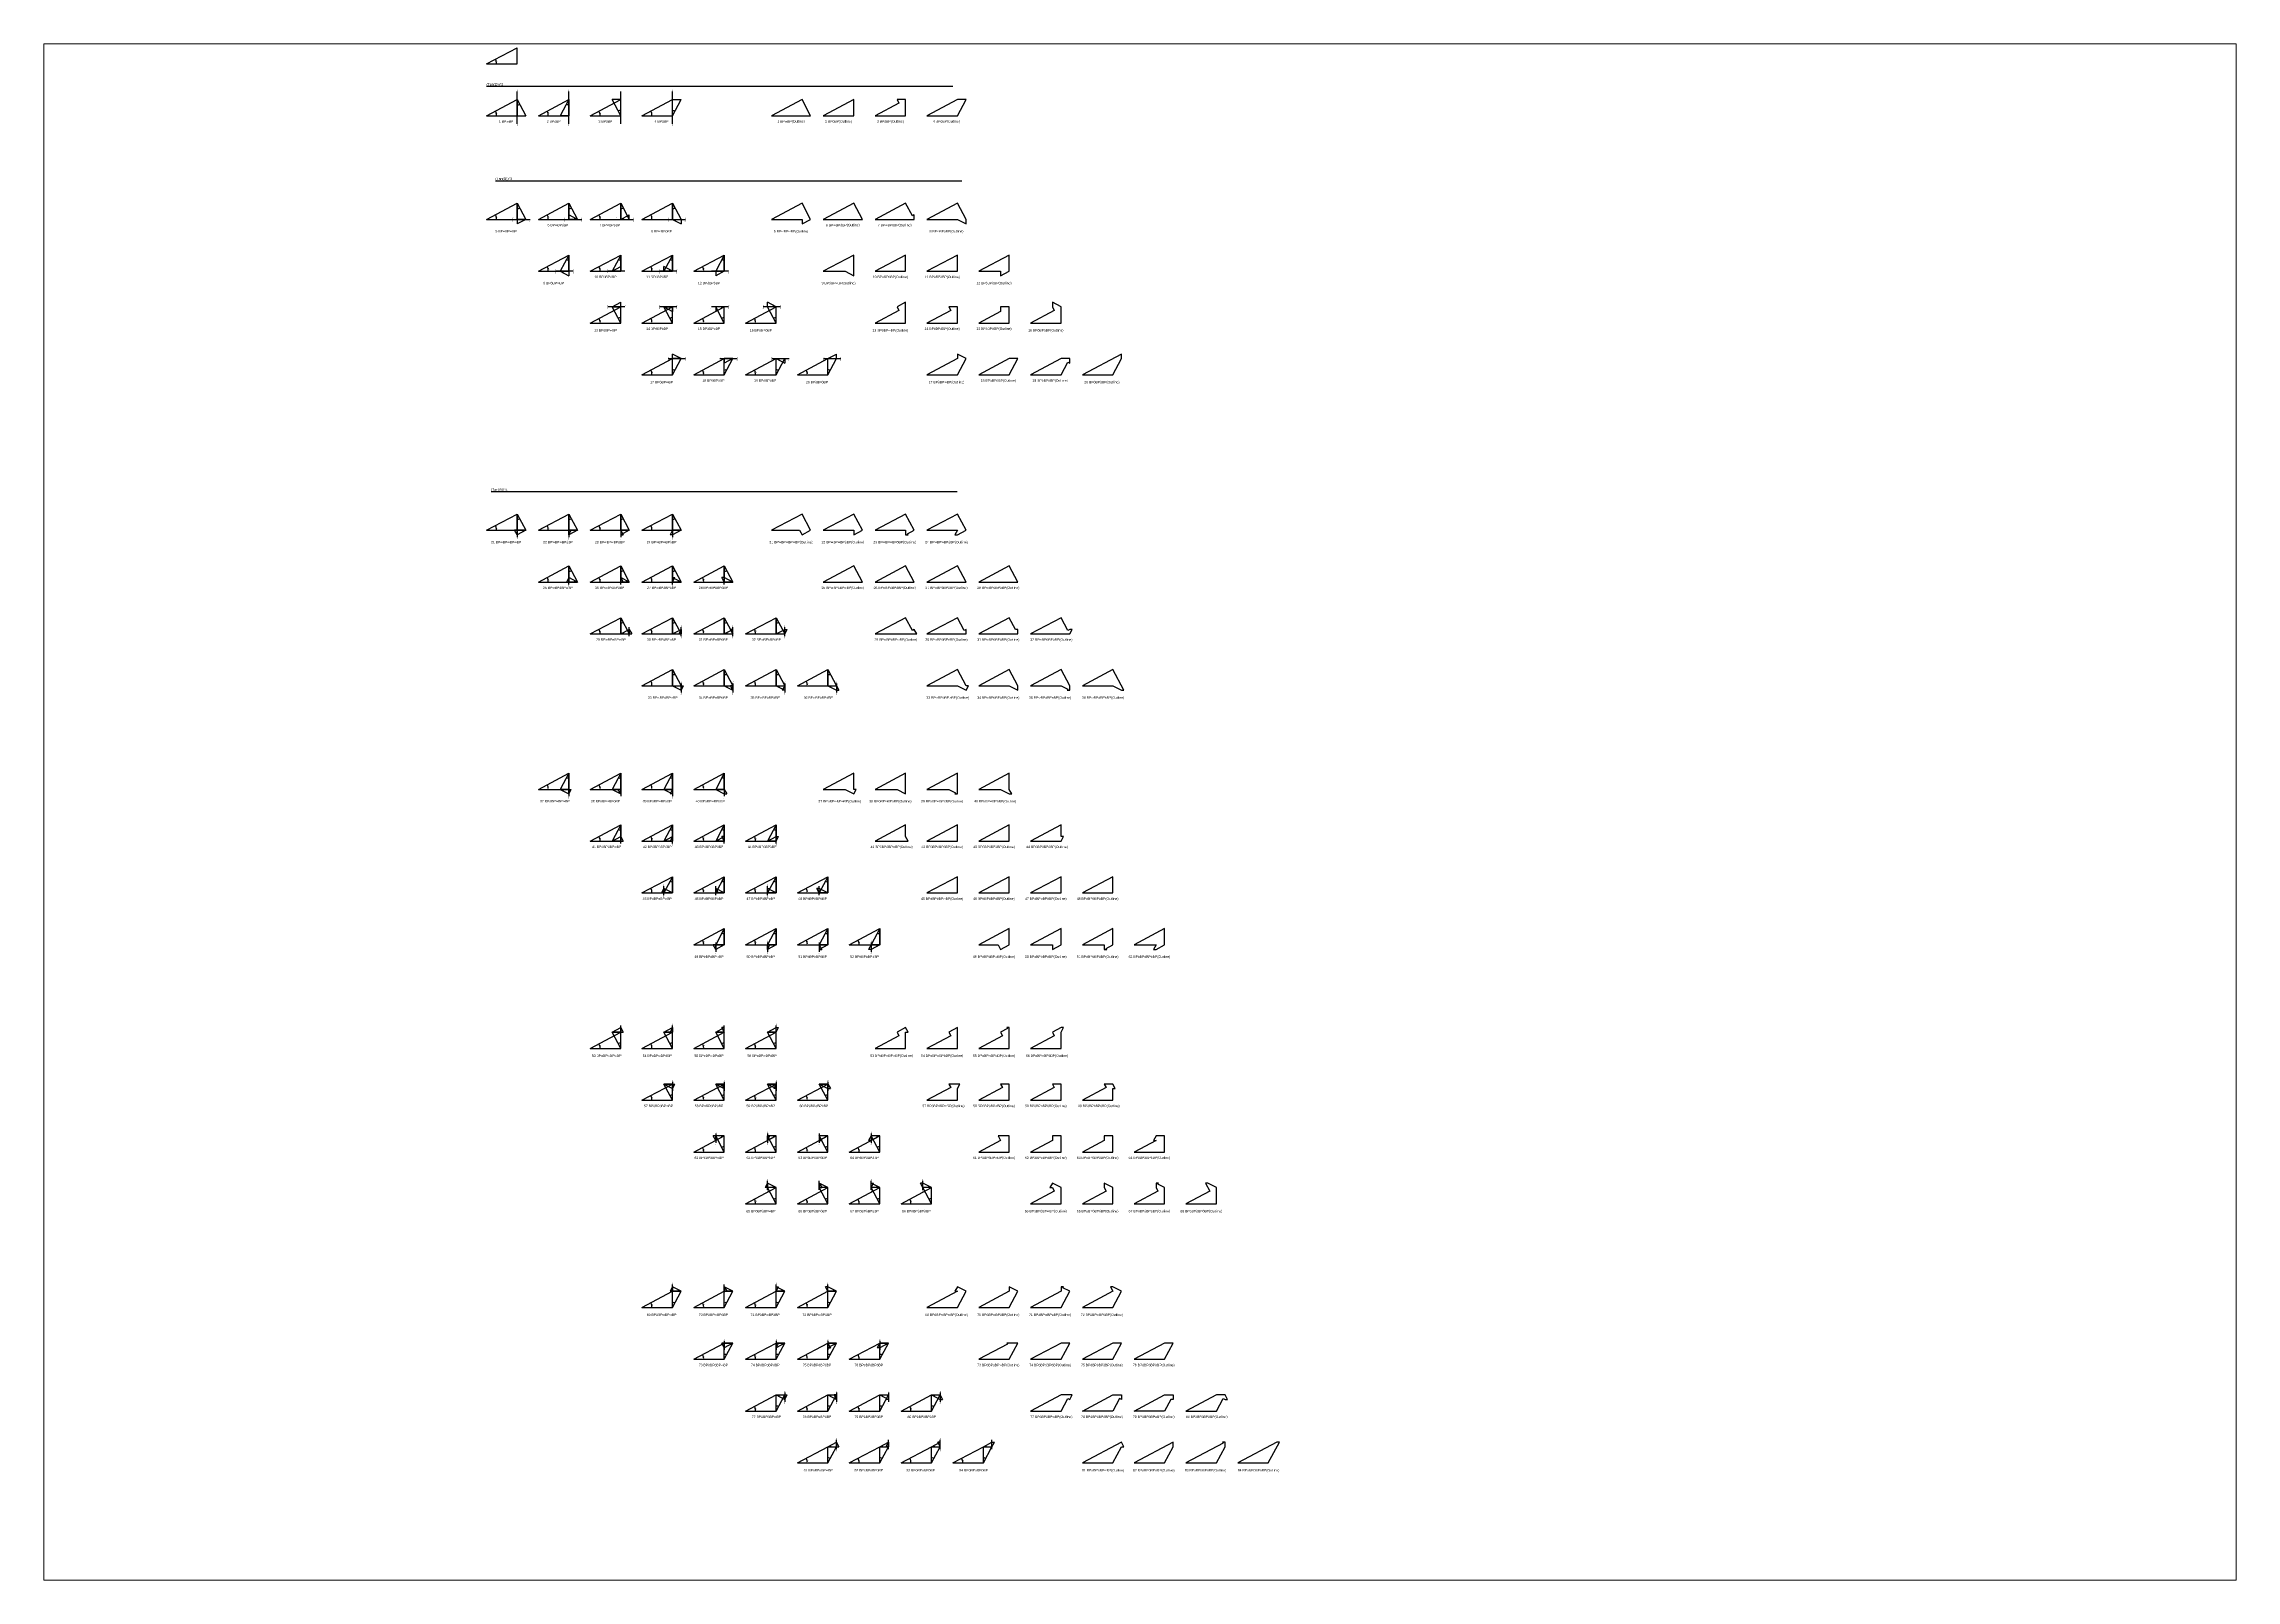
# Paper-space layout 'Layout1' of a CAD drawing. Header units: millimetres. Extents: x 29 to 262, y 20 to 183.
# The model-space entities are those that its viewports show. They can reach past a viewport. Long polylines and large blocks are cut down to what shows.
import ezdxf
from ezdxf.enums import TextEntityAlignment as Align

# ---------------------------------------------------------------- set-up
doc = ezdxf.new("R2010")
doc.units = ezdxf.units.MM
doc.header["$PDMODE"] = 35
doc.linetypes.add('DASHED', pattern=[19.05, 12.7, -6.35])
for name, color, linetype in [('BASE', 170, 'Continuous'), ('HYPOTENUSE', 20, 'Continuous'), ('PERPENDICULAR', 90, 'Continuous')]:
    doc.layers.add(name, color=color, linetype=linetype)
doc.styles.add('Arial', font='arial.ttf')
doc.dimstyles.new('ISO-25', dxfattribs={"dimtxt": 250, "dimasz": 100, "dimexe": 1.25, "dimexo": 0.625, "dimgap": 100, "dimtad": 1, "dimdec": 0, "dimtxsty": 'Arial', "dimcen": 2.5, "dimadec": 0, "dimazin": 0, "dimtfac": 1, "dimtdec": 0, "dimtmove": 0, "dimatfit": 3, "dimfxl": 1, "dimarcsym": 0})

# ---------------------------------------------------------------- blocks, each defined once
blk = doc.blocks.new('*D2')
at = {"color": 0, "lineweight": -2, "ltscale": 100, "transparency": 16777216}
blk.add_arc((0, 0), 4906, 4.088446, 23.911554, dxfattribs=at)
at = {"color": 0, "ltscale": 100, "transparency": 16777216}
for points in [[(4432, 1963), (4537, 2014), (4332, 2303)], [(4952, 352), (4835, 348), (4906, 0)]]:
    blk.add_solid(points, dxfattribs=at)
at = {"layer": 'Defpoints', "color": 0, "ltscale": 100, "transparency": 16777216}
for p in [(0, 0), (0, 0), (4841, 796), (15000, 7976), (15000, 0)]:
    blk.add_point(p, dxfattribs=at)
at = {"color": 0, "ltscale": 100, "transparency": 16777216, "insert": (5055, 1260), "char_height": 400, "attachment_point": 5, "rotation": 284, "style": 'Arial'}
blk.add_mtext('28°', dxfattribs=at)
blk = doc.blocks.new('GTN')
at = {"layer": 'BASE'}
blk.add_line((0, 0), (15000, 0), dxfattribs=at)
at = {"layer": 'HYPOTENUSE'}
blk.add_line((0, 0), (15000, 7975.6), dxfattribs=at)
at = {"layer": 'PERPENDICULAR'}
blk.add_line((15000, 0), (15000, 7975.6), dxfattribs=at)
at = {"color": 4, "ltscale": 100}
dim = blk.add_angular_dim_2l(base=(4841, 795.6), line1=((0, 0), (15000, 0)), line2=((0, 0), (15000, 7975.6)), dimstyle='ISO-25', override={"dimtxt": 400, "dimasz": 350, "dimgap": 100}, dxfattribs=at)
dim.commit()
dim.dimension.update_dxf_attribs({"geometry": '*D2', "text_midpoint": (5055.4, 1260.5)})

msp = doc.modelspace()

# ---------------------------------------------------------------- linework, layer by layer
at = {"linetype": 'DASHED', "ltscale": 150}
for p, q in [((130908, 5541), (360253, 5541)), ((135280, -40859), (364625, -40859)), ((133098, -193756), (362443, -193756))]:
    msp.add_line(p, q, dxfattribs=at)
at = {"linetype": 'DASHED', "ltscale": 70}
for p, q in [((145908, -12928), (145908, 3023)), ((171391, -12928), (171391, 3023)), ((196873, -12928), (196873, 3023)), ((222356, -12928), (222356, 3023)), ((143787, -59906), (152269, -59906)), ((169270, -59906), (177752, -59906)), ((194753, -59906), (203234, -59906)), ((220236, -59906), (228717, -59906)), ((173511, -85389), (165029, -85389)), ((198994, -85389), (190512, -85389)), ((224477, -85389), (215995, -85389)), ((249959, -85389), (241478, -85389)), ((198994, -102896), (190512, -102896)), ((224477, -102896), (215995, -102896)), ((249959, -102896), (241478, -102896)), ((275442, -102896), (266961, -102896)), ((220236, -128379), (228717, -128379)), ((245719, -128379), (254200, -128379)), ((271201, -128379), (279683, -128379)), ((296684, -128379), (305166, -128379)), ((145908, -211676), (145908, -216186)), ((171391, -211676), (171391, -216186)), ((196873, -211676), (196873, -216186)), ((222356, -211676), (222356, -216186)), ((171391, -239414), (171391, -234904)), ((196873, -239414), (196873, -234904)), ((222356, -239414), (222356, -234904)), ((247839, -239414), (247839, -234904)), ((201114, -264896), (201114, -260387)), ((226597, -264896), (226597, -260387)), ((252080, -264896), (252080, -260387)), ((277563, -264896), (277563, -260387)), ((226597, -288124), (226597, -292634)), ((252080, -288124), (252080, -292634)), ((277563, -288124), (277563, -292634)), ((303045, -288124), (303045, -292634)), ((171391, -339090), (171391, -343600)), ((196873, -339090), (196873, -343600)), ((222356, -339090), (222356, -343600)), ((247839, -339090), (247839, -343600)), ((196873, -366828), (196873, -362318)), ((222356, -366828), (222356, -362318)), ((247839, -366828), (247839, -362318)), ((273322, -366828), (273322, -362318)), ((218115, -392310), (218115, -387801)), ((243598, -392310), (243598, -387801)), ((269081, -392310), (269081, -387801)), ((294564, -392310), (294564, -387801)), ((243598, -415538), (243598, -420048)), ((269081, -415538), (269081, -420048)), ((294564, -415538), (294564, -420048)), ((320047, -415538), (320047, -420048)), ((196873, -460783), (196873, -456274)), ((222356, -460783), (222356, -456274)), ((247839, -460783), (247839, -456274)), ((273322, -460783), (273322, -456274)), ((222356, -484011), (222356, -488521)), ((247839, -484011), (247839, -488521)), ((273322, -484011), (273322, -488521)), ((298805, -484011), (298805, -488521)), ((243598, -509494), (243598, -514004)), ((269081, -509494), (269081, -514004)), ((294564, -509494), (294564, -514004)), ((320047, -509494), (320047, -514004)), ((269081, -537232), (269081, -532722)), ((294564, -537232), (294564, -532722)), ((320047, -537232), (320047, -532722)), ((345530, -537232), (345530, -532722)), ((222356, -588197), (222356, -583688)), ((247839, -588197), (247839, -583688)), ((273322, -588197), (273322, -583688)), ((298805, -588197), (298805, -583688)), ((247839, -611425), (247839, -615935)), ((273322, -611425), (273322, -615935)), ((298805, -611425), (298805, -615935)), ((324287, -611425), (324287, -615935)), ((277563, -636908), (277563, -641418)), ((303045, -636908), (303045, -641418)), ((328528, -636908), (328528, -641418)), ((354011, -636908), (354011, -641418)), ((303045, -664646), (303045, -660136)), ((328528, -664646), (328528, -660136)), ((354011, -664646), (354011, -660136)), ((379494, -664646), (379494, -660136))]:
    msp.add_line(p, q, dxfattribs=at)
at = {"linetype": 'DASHED'}
for points in [[(286063, -965), (271063, -8941), (290304, -8941)], [(311546, -965), (296546, -8941), (311546, -8941)], [(333723, -2723), (322029, -8941), (337029, -8941), (337029, -965), (332788, -965)], [(366752, -965), (362512, -965), (347512, -8941), (362512, -8941)], [(286063, -51931), (271063, -59906), (286063, -59906), (286063, -62161), (290304, -59906)], [(296546, -59906), (315787, -59906), (311546, -51931)], [(340335, -58148), (337029, -51931), (322029, -59906), (341270, -59906), (341270, -57651)], [(362512, -51931), (347512, -59906), (362512, -59906), (366752, -62161), (366752, -59906)], [(311546, -77413), (296546, -85389), (307305, -85389), (311546, -87644)], [(337029, -85389), (337029, -77413), (322029, -85389)], [(347512, -85389), (362512, -85389), (362512, -77413)], [(387995, -77413), (372995, -85389), (383754, -85389), (383754, -87644), (387995, -85389)], [(333723, -104654), (322029, -110872), (337029, -110872), (337029, -100641), (332788, -102896)], [(358271, -102896), (359206, -104654), (347512, -110872), (362512, -110872), (362512, -102896)], [(383754, -105151), (372995, -110872), (387995, -110872), (387995, -102896), (383754, -102896)], [(410171, -104654), (398477, -110872), (413477, -110872), (413477, -102896), (409237, -100641), (409237, -102896)], [(362512, -126124), (362512, -128379), (347512, -136355), (362512, -136355), (366752, -128379)], [(392235, -128379), (387995, -128379), (372995, -136355), (387995, -136355)], [(417718, -128379), (413477, -128379), (398477, -136355), (413477, -136355), (416783, -130137), (417718, -130634)], [(443201, -126124), (423960, -136355), (438960, -136355), (443201, -128379)], [(286063, -204828), (271063, -212803), (284864, -212803), (286063, -215058), (290304, -212803)], [(311546, -212803), (311546, -215058), (315787, -212803), (311546, -204828), (296546, -212803)], [(337964, -214561), (341270, -212803), (337029, -204828), (322029, -212803), (337029, -212803), (337029, -215058), (338228, -215058)], [(362512, -204828), (347512, -212803), (362512, -212803), (361313, -215058), (362512, -215058), (366752, -212803)], [(296546, -238286), (315787, -238286), (311546, -230310)], [(322029, -238286), (341270, -238286), (337029, -230310)], [(347512, -238286), (366752, -238286), (362512, -230310)], [(372995, -238286), (392235, -238286), (387995, -230310)], [(340335, -262011), (337029, -255793), (322029, -263769), (342469, -263769), (341270, -261514)], [(366752, -261514), (365818, -262011), (362512, -255793), (347512, -263769), (366752, -263769)], [(391036, -261514), (387995, -255793), (372995, -263769), (392235, -263769), (392235, -261514)], [(416783, -262011), (413477, -255793), (398477, -263769), (417718, -263769), (418917, -261514), (417718, -261514)], [(362512, -281276), (347512, -289252), (362512, -289252), (366752, -291507), (367951, -289252), (366752, -289252)], [(392235, -291507), (392235, -289252), (387995, -281276), (372995, -289252), (387995, -289252)], [(417718, -291507), (417718, -289252), (413477, -281276), (398477, -289252), (413477, -289252), (416783, -291010), (416519, -291507)], [(438960, -281276), (423960, -289252), (438960, -289252), (443201, -291507), (444400, -291507)], [(311546, -332242), (296546, -340217), (307305, -340217), (311546, -342472), (312745, -340217), (311546, -340217)], [(332788, -340217), (337029, -342472), (337029, -332242), (322029, -340217)], [(361313, -342472), (362512, -342472), (362512, -332242), (347512, -340217), (358271, -340217), (361577, -341975)], [(387995, -332242), (372995, -340217), (383754, -340217), (387995, -342472), (389193, -342472), (387995, -340217)], [(337029, -363445), (337029, -357725), (322029, -365700), (338228, -365700)], [(362512, -365700), (362512, -357725), (347512, -365700)], [(387995, -365700), (387995, -357725), (372995, -365700)], [(414676, -363445), (413477, -363445), (413477, -357725), (398477, -365700), (413477, -365700)], [(347512, -391183), (362512, -391183), (362512, -383207)], [(372995, -391183), (387995, -391183), (387995, -383207)], [(398477, -391183), (413477, -391183), (413477, -383207)], [(423960, -391183), (438960, -391183), (438960, -383207)], [(387995, -408690), (372995, -416666), (382555, -416666), (383754, -418921), (387995, -416666)], [(409237, -416666), (409237, -418921), (413477, -416666), (413477, -408690), (398477, -416666)], [(435654, -418424), (438960, -416666), (438960, -408690), (423960, -416666), (434719, -416666), (434719, -418921), (435918, -418921)], [(464443, -408690), (449443, -416666), (460202, -416666), (459003, -418921), (460202, -418921), (464443, -416666)], [(333723, -461414), (322029, -467632), (337029, -467632), (337029, -459656), (338228, -459656), (337029, -457401), (332788, -459656)], [(362512, -467632), (362512, -457401), (358271, -459656), (359206, -461414), (347512, -467632)], [(387060, -457898), (383754, -459656), (384689, -461414), (372995, -467632), (387995, -467632), (387995, -457401), (386796, -457401)], [(410171, -461414), (398477, -467632), (413477, -467632), (413477, -459656), (414676, -457401), (413477, -457401), (409237, -459656)], [(358271, -485139), (359206, -486897), (347512, -493114), (362512, -493114), (362512, -487394), (363711, -485139)], [(387995, -485139), (383754, -485139), (384689, -486897), (372995, -493114), (387995, -493114)], [(413477, -493114), (413477, -485139), (409237, -485139), (410171, -486897), (398477, -493114)], [(434719, -485139), (435654, -486897), (423960, -493114), (438960, -493114), (438960, -487394), (440159, -487394), (438960, -485139)], [(383754, -512876), (372995, -518597), (387995, -518597), (387995, -510622), (382555, -510622)], [(409237, -512876), (398477, -518597), (413477, -518597), (413477, -510622), (409237, -510622)], [(434719, -512876), (423960, -518597), (438960, -518597), (438960, -510622), (434719, -510622)], [(459003, -512876), (460202, -512876), (449443, -518597), (464443, -518597), (464443, -510622), (460202, -510622)], [(410171, -537862), (398477, -544080), (413477, -544080), (413477, -536104), (409237, -533850), (408038, -536104), (409237, -536104)], [(434719, -533850), (434719, -536104), (435654, -537862), (423960, -544080), (438960, -544080), (438960, -536104)], [(460202, -533850), (460202, -536104), (461137, -537862), (449443, -544080), (464443, -544080), (464443, -536104), (461137, -534347), (461401, -533850)], [(486620, -537862), (474926, -544080), (489926, -544080), (489926, -536104), (485685, -533850), (484486, -533850)], [(361313, -587070), (362512, -587070), (347512, -595046), (362512, -595046), (366752, -587070), (362512, -584815)], [(387995, -584815), (387995, -587070), (372995, -595046), (387995, -595046), (392235, -587070)], [(413477, -584815), (413477, -587070), (398477, -595046), (413477, -595046), (417718, -587070), (414412, -585312), (414676, -584815)], [(438960, -587070), (423960, -595046), (438960, -595046), (443201, -587070), (438960, -584815), (437761, -584815)], [(387060, -613050), (372995, -620528), (387995, -620528), (392235, -612553), (386796, -612553)], [(417718, -612553), (413477, -612553), (398477, -620528), (413477, -620528)], [(443201, -612553), (438960, -612553), (423960, -620528), (438960, -620528)], [(468684, -612553), (464443, -612553), (449443, -620528), (464443, -620528)], [(418917, -638036), (413477, -638036), (398477, -646011), (413477, -646011), (416783, -639794), (417718, -640291)], [(443201, -640291), (442266, -639794), (438960, -646011), (423960, -646011), (438960, -638036), (443201, -638036)], [(468684, -640291), (467485, -640291), (464443, -646011), (449443, -646011), (464443, -638036), (468684, -638036)], [(494167, -638036), (489926, -638036), (474926, -646011), (489926, -646011), (493232, -639794), (494167, -640291), (495366, -640291)], [(443201, -661264), (423960, -671494), (438960, -671494), (443201, -663518), (444400, -663518)], [(464443, -671494), (468684, -663518), (468684, -661264), (449443, -671494)], [(493232, -661761), (474926, -671494), (489926, -671494), (494167, -663518), (494167, -661264), (492968, -661264)], [(520848, -661264), (519649, -661264), (500409, -671494), (515409, -671494)]]:
    msp.add_lwpolyline(points, close=True, dxfattribs=at)

# ---------------------------------------------------------------- block references
for p in [(130908, 16542), (130908, -8941), (156391, -8941), (181873, -8941), (207356, -8941), (130908, -59906), (156391, -59906), (181873, -59906), (207356, -59906), (156391, -85389), (181873, -85389), (207356, -85389), (232839, -85389), (181873, -110872), (207356, -110872), (232839, -110872), (258322, -110872), (207356, -136355), (232839, -136355), (258322, -136355), (283805, -136355), (130908, -212803), (156391, -212803), (181873, -212803), (207356, -212803), (156391, -238286), (181873, -238286), (207356, -238286), (232839, -238286), (181873, -263769), (207356, -263769), (232839, -263769), (258322, -263769), (207356, -289252), (232839, -289252), (258322, -289252), (283805, -289252), (156391, -340217), (181873, -340217), (207356, -340217), (232839, -340217), (181873, -365700), (207356, -365700), (232839, -365700), (258322, -365700), (207356, -391183), (232839, -391183), (258322, -391183), (283805, -391183), (232839, -416666), (258322, -416666), (283805, -416666), (309287, -416666), (181873, -467632), (207356, -467632), (232839, -467632), (258322, -467632), (207356, -493114), (232839, -493114), (258322, -493114), (283805, -493114), (232839, -518597), (258322, -518597), (283805, -518597), (309287, -518597), (258322, -544080), (283805, -544080), (309287, -544080), (334770, -544080), (207356, -595046), (232839, -595046), (258322, -595046), (283805, -595046), (232839, -620528), (258322, -620528), (283805, -620528), (309287, -620528), (258322, -646011), (283805, -646011), (309287, -646011), (334770, -646011), (283805, -671494), (309287, -671494), (334770, -671494), (360253, -671494)]:
    msp.add_blockref('GTN', p, dxfattribs=at)
at = {"linetype": 'DASHED', "ltscale": 100}
for p, xscale, yscale, zscale, rotation in [((145908, -965), 0.531709431661479, 0.531709431661479, 0.531709431661479, 270), ((171391, -965), -0.53170943166148, 0.53170943166148, 0.53170943166148, 90), ((196873, -8941), 0.53170943166148, 0.53170943166148, 0.53170943166148, 90.00000000000001), ((222356, -8941), -0.53170943166148, 0.53170943166148, 0.53170943166148, 270), ((145908, -51931), 0.531709431661479, 0.531709431661479, 0.531709431661479, 270), ((171391, -51931), 0.531709431661479, 0.531709431661479, 0.531709431661479, 270), ((196873, -51931), 0.531709431661479, 0.531709431661479, 0.531709431661479, 270), ((222356, -51931), 0.531709431661479, 0.531709431661479, 0.531709431661479, 270), ((150148, -59906), 0.282714919717773, 0.282714919717773, 0.282714919717773, 180), ((222356, -59906), -0.282714919717773, 0.282714919717773, 0.282714919717773, 180), ((171391, -77413), -0.53170943166148, 0.53170943166148, 0.53170943166148, 90), ((167150, -85389), -0.282714919717773, 0.282714919717773, 0.282714919717773, 180), ((196873, -77413), -0.53170943166148, 0.53170943166148, 0.53170943166148, 90), ((222356, -77413), -0.53170943166148, 0.53170943166148, 0.53170943166148, 90), ((247839, -77413), -0.53170943166148, 0.53170943166148, 0.53170943166148, 90), ((247839, -85389), 0.282714919717773, 0.282714919717773, 0.282714919717773, 180), ((196873, -110872), 0.53170943166148, 0.53170943166148, 0.53170943166148, 90.00000000000001), ((222356, -110872), 0.53170943166148, 0.53170943166148, 0.53170943166148, 90.00000000000001), ((218115, -102896), -0.282714919717775, 0.282714919717775, 0.282714919717775, 180), ((247839, -110872), 0.53170943166148, 0.53170943166148, 0.53170943166148, 90.00000000000001), ((247839, -102896), 0.282714919717775, 0.282714919717775, 0.282714919717775, 180), ((273322, -110872), 0.53170943166148, 0.53170943166148, 0.53170943166148, 90.00000000000001), ((222356, -136355), -0.53170943166148, 0.53170943166148, 0.53170943166148, 270), ((247839, -136355), -0.53170943166148, 0.53170943166148, 0.53170943166148, 270), ((252080, -128379), 0.282714919717773, 0.282714919717773, 0.282714919717773, 180), ((273322, -136355), -0.53170943166148, 0.53170943166148, 0.53170943166148, 270), ((273322, -128379), -0.282714919717773, 0.282714919717773, 0.282714919717773, 180), ((298805, -136355), -0.53170943166148, 0.53170943166148, 0.53170943166148, 270), ((145908, -204828), 0.531709431661479, 0.531709431661479, 0.531709431661479, 270), ((171391, -204828), 0.531709431661479, 0.531709431661479, 0.531709431661479, 270), ((196873, -204828), 0.531709431661479, 0.531709431661479, 0.531709431661479, 270), ((222356, -204828), 0.531709431661479, 0.531709431661479, 0.531709431661479, 270), ((145908, -215058), 0.150322189285358, 0.150322189285358, 0.150322189285358, 90), ((150148, -212803), 0.282714919717773, 0.282714919717773, 0.282714919717773, 180), ((175631, -212803), 0.282714919717773, 0.282714919717773, 0.282714919717773, 180), ((171391, -215058), -0.150322189285358, 0.150322189285358, 0.150322189285358, 270), ((201114, -212803), 0.282714919717773, 0.282714919717773, 0.282714919717773, 180), ((196873, -212803), 0.150322189285358, 0.150322189285358, 0.150322189285358, 270), ((222356, -212803), -0.150322189285358, 0.150322189285358, 0.150322189285358, 90), ((226597, -212803), 0.282714919717773, 0.282714919717773, 0.282714919717773, 180), ((171391, -236031), -0.150322189285358, 0.150322189285358, 0.150322189285358, 90), ((171391, -230310), 0.531709431661479, 0.531709431661479, 0.531709431661479, 270), ((196873, -230310), 0.531709431661479, 0.531709431661479, 0.531709431661479, 270), ((196873, -236031), 0.150322189285358, 0.150322189285358, 0.150322189285358, 270), ((222356, -230310), 0.531709431661479, 0.531709431661479, 0.531709431661479, 270), ((222356, -238286), -0.150322189285358, 0.150322189285358, 0.150322189285358, 270), ((247839, -238286), 0.150322189285358, 0.150322189285358, 0.150322189285358, 90), ((247839, -230310), 0.531709431661479, 0.531709431661479, 0.531709431661479, 270), ((196873, -255793), 0.531709431661479, 0.531709431661479, 0.531709431661479, 270), ((222356, -255793), 0.531709431661479, 0.531709431661479, 0.531709431661479, 270), ((247839, -255793), 0.531709431661479, 0.531709431661479, 0.531709431661479, 270), ((273322, -255793), 0.531709431661479, 0.531709431661479, 0.531709431661479, 270), ((201114, -261514), 0.150322189285358, 0.150322189285358, 0.150322189285358, 270), ((226597, -261514), -0.150322189285358, 0.150322189285358, 0.150322189285358, 90), ((252080, -263769), 0.150322189285358, 0.150322189285358, 0.150322189285358, 90), ((277563, -263769), -0.150322189285358, 0.150322189285358, 0.150322189285358, 270), ((222356, -281276), 0.531709431661479, 0.531709431661479, 0.531709431661479, 270), ((222356, -289252), -0.282714919717773, 0.282714919717773, 0.282714919717773, 180), ((226597, -291507), -0.150322189285358, 0.150322189285358, 0.150322189285358, 270), ((247839, -281276), 0.531709431661479, 0.531709431661479, 0.531709431661479, 270), ((247839, -289252), -0.282714919717773, 0.282714919717773, 0.282714919717773, 180), ((252080, -291507), 0.150322189285358, 0.150322189285358, 0.150322189285358, 90), ((273322, -281276), 0.531709431661479, 0.531709431661479, 0.531709431661479, 270), ((273322, -289252), -0.282714919717773, 0.282714919717773, 0.282714919717773, 180), ((277563, -289252), -0.150322189285358, 0.150322189285358, 0.150322189285358, 90), ((298805, -281276), 0.531709431661479, 0.531709431661479, 0.531709431661479, 270), ((298805, -289252), -0.282714919717773, 0.282714919717773, 0.282714919717773, 180), ((303045, -289252), 0.150322189285358, 0.150322189285358, 0.150322189285358, 270), ((171391, -332242), -0.53170943166148, 0.53170943166148, 0.53170943166148, 90), ((196873, -332242), -0.53170943166148, 0.53170943166148, 0.53170943166148, 90), ((222356, -332242), -0.53170943166148, 0.53170943166148, 0.53170943166148, 90), ((247839, -332242), -0.53170943166148, 0.53170943166148, 0.53170943166148, 90), ((167150, -340217), -0.282714919717773, 0.282714919717773, 0.282714919717773, 180), ((171391, -342472), -0.150322189285358, 0.150322189285358, 0.150322189285358, 270), ((192633, -340217), -0.282714919717773, 0.282714919717773, 0.282714919717773, 180), ((196873, -342472), 0.150322189285358, 0.150322189285358, 0.150322189285358, 90), ((218115, -340217), -0.282714919717773, 0.282714919717773, 0.282714919717773, 180), ((222356, -340217), -0.150322189285358, 0.150322189285358, 0.150322189285358, 90), ((243598, -340217), -0.282714919717773, 0.282714919717773, 0.282714919717773, 180), ((247839, -340217), 0.150322189285358, 0.150322189285358, 0.150322189285358, 270), ((196873, -357725), -0.53170943166148, 0.53170943166148, 0.53170943166148, 90), ((196873, -363445), 0.150322189285358, 0.150322189285358, 0.150322189285358, 270), ((222356, -357725), -0.53170943166148, 0.53170943166148, 0.53170943166148, 90), ((222356, -363445), -0.150322189285358, 0.150322189285358, 0.150322189285358, 90), ((247839, -357725), -0.53170943166148, 0.53170943166148, 0.53170943166148, 90), ((247839, -365700), 0.150322189285358, 0.150322189285358, 0.150322189285358, 90), ((273322, -357725), -0.53170943166148, 0.53170943166148, 0.53170943166148, 90), ((273322, -365700), -0.150322189285358, 0.150322189285358, 0.150322189285358, 270), ((222356, -383207), -0.53170943166148, 0.53170943166148, 0.53170943166148, 90), ((247839, -383207), -0.53170943166148, 0.53170943166148, 0.53170943166148, 90), ((273322, -383207), -0.53170943166148, 0.53170943166148, 0.53170943166148, 90), ((298805, -383207), -0.53170943166148, 0.53170943166148, 0.53170943166148, 90), ((218115, -388928), -0.150322189285358, 0.150322189285358, 0.150322189285358, 90), ((243598, -388928), 0.150322189285358, 0.150322189285358, 0.150322189285358, 270), ((269081, -391183), -0.150322189285358, 0.150322189285358, 0.150322189285358, 270), ((294564, -391183), 0.150322189285358, 0.150322189285358, 0.150322189285358, 90), ((247839, -408690), -0.53170943166148, 0.53170943166148, 0.53170943166148, 90), ((273322, -408690), -0.53170943166148, 0.53170943166148, 0.53170943166148, 90), ((298805, -408690), -0.53170943166148, 0.53170943166148, 0.53170943166148, 90), ((324287, -408690), -0.53170943166148, 0.53170943166148, 0.53170943166148, 90), ((243598, -418921), 0.150322189285358, 0.150322189285358, 0.150322189285358, 90), ((247839, -416666), 0.282714919717773, 0.282714919717773, 0.282714919717773, 180), ((273322, -416666), 0.282714919717773, 0.282714919717773, 0.282714919717773, 180), ((269081, -418921), -0.150322189285358, 0.150322189285358, 0.150322189285358, 270), ((298805, -416666), 0.282714919717773, 0.282714919717773, 0.282714919717773, 180), ((294564, -416666), 0.150322189285358, 0.150322189285358, 0.150322189285358, 270), ((320047, -416666), -0.150322189285358, 0.150322189285358, 0.150322189285358, 90), ((324287, -416666), 0.282714919717773, 0.282714919717773, 0.282714919717773, 180), ((196873, -467632), 0.53170943166148, 0.53170943166148, 0.53170943166148, 90.00000000000001), ((196873, -457401), 0.150322189285358, 0.150322189285358, 0.150322189285358, 270), ((222356, -467632), 0.53170943166148, 0.53170943166148, 0.53170943166148, 90.00000000000001), ((222356, -457401), -0.150322189285358, 0.150322189285358, 0.150322189285358, 90), ((247839, -467632), 0.53170943166148, 0.53170943166148, 0.53170943166148, 90.00000000000001), ((247839, -459656), 0.150322189285358, 0.150322189285358, 0.150322189285358, 90), ((273322, -467632), 0.53170943166148, 0.53170943166148, 0.53170943166148, 90.00000000000001), ((273322, -459656), -0.150322189285358, 0.150322189285358, 0.150322189285358, 270), ((222356, -493114), 0.53170943166148, 0.53170943166148, 0.53170943166148, 90.00000000000001), ((218115, -485139), -0.282714919717775, 0.282714919717775, 0.282714919717775, 180), ((222356, -487394), -0.150322189285358, 0.150322189285358, 0.150322189285358, 270), ((247839, -493114), 0.53170943166148, 0.53170943166148, 0.53170943166148, 90.00000000000001), ((243598, -485139), -0.282714919717775, 0.282714919717775, 0.282714919717775, 180), ((247839, -487394), 0.150322189285358, 0.150322189285358, 0.150322189285358, 90), ((273322, -493114), 0.53170943166148, 0.53170943166148, 0.53170943166148, 90.00000000000001), ((269081, -485139), -0.282714919717775, 0.282714919717775, 0.282714919717775, 180), ((273322, -485139), -0.150322189285358, 0.150322189285358, 0.150322189285358, 90), ((298805, -493114), 0.53170943166148, 0.53170943166148, 0.53170943166148, 90.00000000000001), ((294564, -485139), -0.282714919717775, 0.282714919717775, 0.282714919717775, 180), ((298805, -485139), 0.150322189285358, 0.150322189285358, 0.150322189285358, 270), ((243598, -512876), 0.150322189285358, 0.150322189285358, 0.150322189285358, 90), ((247839, -518597), 0.53170943166148, 0.53170943166148, 0.53170943166148, 90.00000000000001), ((247839, -510622), 0.282714919717775, 0.282714919717775, 0.282714919717775, 180), ((273322, -518597), 0.53170943166148, 0.53170943166148, 0.53170943166148, 90.00000000000001), ((273322, -510622), 0.282714919717775, 0.282714919717775, 0.282714919717775, 180), ((269081, -512876), -0.150322189285358, 0.150322189285358, 0.150322189285358, 270), ((298805, -518597), 0.53170943166148, 0.53170943166148, 0.53170943166148, 90.00000000000001), ((298805, -510622), 0.282714919717775, 0.282714919717775, 0.282714919717775, 180), ((294564, -510622), 0.150322189285358, 0.150322189285358, 0.150322189285358, 270), ((320047, -510622), -0.150322189285358, 0.150322189285358, 0.150322189285358, 90), ((324287, -518597), 0.53170943166148, 0.53170943166148, 0.53170943166148, 90.00000000000001), ((324287, -510622), 0.282714919717775, 0.282714919717775, 0.282714919717775, 180), ((269081, -533850), -0.150322189285358, 0.150322189285358, 0.150322189285358, 90), ((273322, -544080), 0.53170943166148, 0.53170943166148, 0.53170943166148, 90.00000000000001), ((294564, -533850), 0.150322189285358, 0.150322189285358, 0.150322189285358, 270), ((298805, -544080), 0.53170943166148, 0.53170943166148, 0.53170943166148, 90.00000000000001), ((320047, -536104), -0.150322189285358, 0.150322189285358, 0.150322189285358, 270), ((324287, -544080), 0.53170943166148, 0.53170943166148, 0.53170943166148, 90.00000000000001), ((345530, -536104), 0.150322189285358, 0.150322189285358, 0.150322189285358, 90), ((349770, -544080), 0.53170943166148, 0.53170943166148, 0.53170943166148, 90.00000000000001), ((222356, -584815), -0.150322189285358, 0.150322189285358, 0.150322189285358, 90), ((222356, -595046), -0.53170943166148, 0.53170943166148, 0.53170943166148, 270), ((247839, -584815), 0.150322189285358, 0.150322189285358, 0.150322189285358, 270), ((247839, -595046), -0.53170943166148, 0.53170943166148, 0.53170943166148, 270), ((273322, -587070), -0.150322189285358, 0.150322189285358, 0.150322189285358, 270), ((273322, -595046), -0.53170943166148, 0.53170943166148, 0.53170943166148, 270), ((298805, -587070), 0.150322189285358, 0.150322189285358, 0.150322189285358, 90), ((298805, -595046), -0.53170943166148, 0.53170943166148, 0.53170943166148, 270), ((247839, -614808), 0.150322189285358, 0.150322189285358, 0.150322189285358, 90), ((247839, -620528), -0.53170943166148, 0.53170943166148, 0.53170943166148, 270), ((252080, -612553), 0.282714919717773, 0.282714919717773, 0.282714919717773, 180), ((273322, -620528), -0.53170943166148, 0.53170943166148, 0.53170943166148, 270), ((277563, -612553), 0.282714919717773, 0.282714919717773, 0.282714919717773, 180), ((273322, -614808), -0.150322189285358, 0.150322189285358, 0.150322189285358, 270), ((298805, -620528), -0.53170943166148, 0.53170943166148, 0.53170943166148, 270), ((303045, -612553), 0.282714919717773, 0.282714919717773, 0.282714919717773, 180), ((298805, -612553), 0.150322189285358, 0.150322189285358, 0.150322189285358, 270), ((324287, -612553), -0.150322189285358, 0.150322189285358, 0.150322189285358, 90), ((324287, -620528), -0.53170943166148, 0.53170943166148, 0.53170943166148, 270), ((328528, -612553), 0.282714919717773, 0.282714919717773, 0.282714919717773, 180), ((273322, -646011), -0.53170943166148, 0.53170943166148, 0.53170943166148, 270), ((273322, -638036), -0.282714919717773, 0.282714919717773, 0.282714919717773, 180), ((277563, -640291), -0.150322189285358, 0.150322189285358, 0.150322189285358, 270), ((298805, -646011), -0.53170943166148, 0.53170943166148, 0.53170943166148, 270), ((298805, -638036), -0.282714919717773, 0.282714919717773, 0.282714919717773, 180), ((303045, -640291), 0.150322189285358, 0.150322189285358, 0.150322189285358, 90), ((324287, -646011), -0.53170943166148, 0.53170943166148, 0.53170943166148, 270), ((324287, -638036), -0.282714919717773, 0.282714919717773, 0.282714919717773, 180), ((328528, -638036), -0.150322189285358, 0.150322189285358, 0.150322189285358, 90), ((349770, -646011), -0.53170943166148, 0.53170943166148, 0.53170943166148, 270), ((349770, -638036), -0.282714919717773, 0.282714919717773, 0.282714919717773, 180), ((354011, -638036), 0.150322189285358, 0.150322189285358, 0.150322189285358, 270), ((298805, -671494), -0.53170943166148, 0.53170943166148, 0.53170943166148, 270), ((303045, -661264), 0.150322189285358, 0.150322189285358, 0.150322189285358, 270), ((324287, -671494), -0.53170943166148, 0.53170943166148, 0.53170943166148, 270), ((328528, -661264), -0.150322189285358, 0.150322189285358, 0.150322189285358, 90), ((349770, -671494), -0.53170943166148, 0.53170943166148, 0.53170943166148, 270), ((354011, -663518), 0.150322189285358, 0.150322189285358, 0.150322189285358, 90), ((375253, -671494), -0.53170943166148, 0.53170943166148, 0.53170943166148, 270), ((379494, -663518), -0.150322189285358, 0.150322189285358, 0.150322189285358, 270)]:
    msp.add_blockref('GTN', p, dxfattribs=dict(at, xscale=xscale, yscale=yscale, zscale=zscale, rotation=rotation))
for p, xscale, yscale, zscale in [((175631, -59906), -0.282714919717773, 0.282714919717773, 0.282714919717773), ((196873, -59906), 0.282714919717773, 0.282714919717773, 0.282714919717773), ((192633, -85389), 0.282714919717773, 0.282714919717773, 0.282714919717773), ((222356, -85389), -0.282714919717773, 0.282714919717773, 0.282714919717773), ((192633, -102896), 0.282714919717775, 0.282714919717775, 0.282714919717775), ((273322, -102896), -0.282714919717773, 0.282714919717773, 0.282714919717773), ((226597, -128379), -0.282714919717773, 0.282714919717773, 0.282714919717773), ((298805, -128379), 0.282714919717773, 0.282714919717773, 0.282714919717773), ((175631, -238286), -0.282714919717773, 0.282714919717773, 0.282714919717773), ((201114, -238286), -0.282714919717773, 0.282714919717773, 0.282714919717773), ((226597, -238286), -0.282714919717773, 0.282714919717773, 0.282714919717773), ((252080, -238286), -0.282714919717773, 0.282714919717773, 0.282714919717773), ((196873, -263769), 0.282714919717773, 0.282714919717773, 0.282714919717773), ((222356, -263769), 0.282714919717773, 0.282714919717773, 0.282714919717773), ((247839, -263769), 0.282714919717773, 0.282714919717773, 0.282714919717773), ((273322, -263769), 0.282714919717773, 0.282714919717773, 0.282714919717773), ((192633, -365700), 0.282714919717773, 0.282714919717773, 0.282714919717773), ((218115, -365700), 0.282714919717773, 0.282714919717773, 0.282714919717773), ((243598, -365700), 0.282714919717773, 0.282714919717773, 0.282714919717773), ((269081, -365700), 0.282714919717773, 0.282714919717773, 0.282714919717773), ((222356, -391183), -0.282714919717773, 0.282714919717773, 0.282714919717773), ((247839, -391183), -0.282714919717773, 0.282714919717773, 0.282714919717773), ((273322, -391183), -0.282714919717773, 0.282714919717773, 0.282714919717773), ((298805, -391183), -0.282714919717773, 0.282714919717773, 0.282714919717773), ((192633, -459656), 0.282714919717775, 0.282714919717775, 0.282714919717775), ((218115, -459656), 0.282714919717775, 0.282714919717775, 0.282714919717775), ((243598, -459656), 0.282714919717775, 0.282714919717775, 0.282714919717775), ((269081, -459656), 0.282714919717775, 0.282714919717775, 0.282714919717775), ((273322, -536104), -0.282714919717773, 0.282714919717773, 0.282714919717773), ((298805, -536104), -0.282714919717773, 0.282714919717773, 0.282714919717773), ((324287, -536104), -0.282714919717773, 0.282714919717773, 0.282714919717773), ((349770, -536104), -0.282714919717773, 0.282714919717773, 0.282714919717773), ((226597, -587070), -0.282714919717773, 0.282714919717773, 0.282714919717773), ((252080, -587070), -0.282714919717773, 0.282714919717773, 0.282714919717773), ((277563, -587070), -0.282714919717773, 0.282714919717773, 0.282714919717773), ((303045, -587070), -0.282714919717773, 0.282714919717773, 0.282714919717773), ((298805, -663518), 0.282714919717773, 0.282714919717773, 0.282714919717773), ((324287, -663518), 0.282714919717773, 0.282714919717773, 0.282714919717773), ((349770, -663518), 0.282714919717773, 0.282714919717773, 0.282714919717773), ((375253, -663518), 0.282714919717773, 0.282714919717773, 0.282714919717773)]:
    msp.add_blockref('GTN', p, dxfattribs=dict(at, xscale=xscale, yscale=yscale, zscale=zscale))

# ---------------------------------------------------------------- texts
at = {"linetype": 'DASHED', "ltscale": 100, "style": 'Arial'}
for s, p in [('(Tan(Θ))^ 2', (130908, 5541)), ('(Tan(Θ))^ 3', (135280, -40859)), ('(Tan(Θ))^ 4', (133098, -193756))]:
    msp.add_text(s, height=1200, dxfattribs=at).set_placement(p, align=Align.BOTTOM_LEFT)
for s, p in [('⌡', (145908, 3023)), ('⌡', (171391, 3023)), ('⌡', (196873, 3023)), ('⌡', (222356, 3023)), ('1 BP∞BP', (140528, -11732)), ('⌠', (145908, -12928)), ('2 BPóBP', (163891, -11732)), ('⌠', (171391, -12928)), ('3 BPöBP', (189373, -11732)), ('⌠', (196873, -12928)), ('4 BPòBP', (216977, -11732)), ('⌠', (222356, -12928)), ('1 BP∞BP(Outline)', (280684, -11732)), ('2 BPóBP(Outline)', (304046, -11732)), ('3 BPöBP(Outline)', (329529, -11732)), ('4 BPòBP(Outline)', (357132, -11732)), ('⌠', (143787, -59906)), ('⌡', (152269, -59906)), ('6 BP∞BPóBP', (166011, -62698)), ('⌠', (169270, -59906)), ('⌡', (177752, -59906)), ('7 BP∞BPöBP', (191494, -62698)), ('⌠', (194753, -59906)), ('⌡', (203234, -59906)), ('⌠', (220236, -59906)), ('⌡', (228717, -59906)), ('6 BP∞BPóBP(Outline)', (306166, -62698)), ('7 BP∞BPöBP(Outline)', (331649, -62698)), ('5 BP∞BP∞BP', (140528, -65742)), ('8 BP∞BPòBP', (216977, -65742)), ('5 BP∞BP∞BP(Outline)', (280684, -65742)), ('8 BP∞BPòBP(Outline)', (357132, -65742)), ('⌡', (165029, -85389)), ('⌠', (173511, -85389)), ('⌡', (190512, -85389)), ('⌠', (198994, -85389)), ('⌡', (215995, -85389)), ('⌠', (224477, -85389)), ('⌡', (241478, -85389)), ('⌠', (249959, -85389)), ('9 BPóBP∞BP', (163891, -91225)), ('10 BPóBPóBP', (189373, -88181)), ('11 BPóBPöBP', (214856, -88181)), ('12 BPóBPòBP', (240339, -91225)), ('9 BPóBP∞BP(Outline)', (304046, -91225)), ('10 BPóBPóBP(Outline)', (329529, -88181)), ('11 BPóBPöBP(Outline)', (355012, -88181)), ('12 BPóBPòBP(Outline)', (380495, -91225)), ('⌡', (190512, -102896)), ('⌠', (198994, -102896)), ('⌡', (215995, -102896)), ('⌠', (224477, -102896)), ('⌡', (241478, -102896)), ('⌠', (249959, -102896)), ('⌡', (266961, -102896)), ('⌠', (275442, -102896)), ('13 BPöBP∞BP', (189373, -114453)), ('14 BPöBPóBP', (214856, -113663)), ('15 BPöBPöBP', (240339, -113663)), ('16 BPöBPòBP', (265822, -114453)), ('13 BPöBP∞BP(Outline)', (329529, -114453)), ('14 BPöBPóBP(Outline)', (355012, -113663)), ('15 BPöBPöBP(Outline)', (380495, -113663)), ('16 BPöBPòBP(Outline)', (405977, -114453)), ('⌠', (220236, -128379)), ('⌡', (228717, -128379)), ('⌠', (245719, -128379)), ('⌡', (254200, -128379)), ('⌠', (271201, -128379)), ('⌡', (279683, -128379)), ('⌠', (296684, -128379)), ('⌡', (305166, -128379)), ('17 BPòBP∞BP', (216977, -139935)), ('18 BPòBPóBP', (242459, -139146)), ('19 BPòBPöBP', (267942, -139146)), ('20 BPòBPòBP', (293425, -139935)), ('17 BPòBP∞BP(Outline)', (357132, -139935)), ('18 BPòBPóBP(Outline)', (382615, -139146)), ('19 BPòBPöBP(Outline)', (408098, -139146)), ('20 BPòBPòBP(Outline)', (433581, -139935)), ('⌡', (145908, -216186)), ('⌠', (145908, -211676)), ('⌡', (171391, -216186)), ('⌠', (171391, -211676)), ('⌡', (196873, -216186)), ('⌠', (196873, -211676)), ('⌡', (222356, -216186)), ('⌠', (222356, -211676)), ('21 BP∞BP∞BP∞BP', (140528, -218639)), ('22 BP∞BP∞BPóBP', (166011, -218639)), ('23 BP∞BP∞BPöBP', (191494, -218639)), ('24 BP∞BP∞BPòBP', (216977, -218639)), ('21 BP∞BP∞BP∞BP(Outline)', (280684, -218639)), ('22 BP∞BP∞BPóBP(Outline)', (306166, -218639)), ('23 BP∞BP∞BPöBP(Outline)', (331649, -218639)), ('24 BP∞BP∞BPòBP(Outline)', (357132, -218639)), ('⌡', (171391, -234904)), ('⌡', (196873, -234904)), ('⌡', (222356, -234904)), ('⌡', (247839, -234904)), ('25 BP∞BPóBP∞BP', (166011, -241078)), ('⌠', (171391, -239414)), ('26 BP∞BPóBPóBP', (191494, -241078)), ('⌠', (196873, -239414)), ('27 BP∞BPóBPöBP', (216977, -241078)), ('⌠', (222356, -239414)), ('28 BP∞BPóBPòBP', (242459, -241078)), ('⌠', (247839, -239414)), ('25 BP∞BPóBP∞BP(Outline)', (306166, -241078)), ('26 BP∞BPóBPóBP(Outline)', (331649, -241078)), ('27 BP∞BPóBPöBP(Outline)', (357132, -241078)), ('28 BP∞BPóBPòBP(Outline)', (382615, -241078)), ('29 BP∞BPöBP∞BP', (192093, -266560)), ('⌡', (201114, -260387)), ('⌠', (201114, -264896)), ('30 BP∞BPöBPóBP', (216977, -266560)), ('⌡', (226597, -260387)), ('⌠', (226597, -264896)), ('31 BP∞BPöBPöBP', (242459, -266560)), ('⌡', (252080, -260387)), ('⌠', (252080, -264896)), ('32 BP∞BPöBPòBP', (268542, -266560)), ('⌡', (277563, -260387)), ('⌠', (277563, -264896)), ('29 BP∞BPöBP∞BP(Outline)', (332249, -266560)), ('30 BP∞BPöBPóBP(Outline)', (357132, -266560)), ('31 BP∞BPöBPöBP(Outline)', (382615, -266560)), ('32 BP∞BPöBPòBP(Outline)', (408697, -266560)), ('⌠', (226597, -288124)), ('⌠', (252080, -288124)), ('⌠', (277563, -288124)), ('⌠', (303045, -288124)), ('33 BP∞BPòBP∞BP', (217576, -295087)), ('⌡', (226597, -292634)), ('34 BP∞BPòBPóBP', (242459, -295087)), ('⌡', (252080, -292634)), ('35 BP∞BPòBPöBP', (267942, -295087)), ('⌡', (277563, -292634)), ('36 BP∞BPòBPòBP', (294024, -295087)), ('⌡', (303045, -292634)), ('33 BP∞BPòBP∞BP(Outline)', (357732, -295087)), ('34 BP∞BPòBPóBP(Outline)', (382615, -295087)), ('35 BP∞BPòBPöBP(Outline)', (408098, -295087)), ('36 BP∞BPòBPòBP(Outline)', (434180, -295087)), ('⌡', (171391, -343600)), ('⌠', (171391, -339090)), ('⌡', (196873, -343600)), ('⌠', (196873, -339090)), ('⌡', (222356, -343600)), ('⌠', (222356, -339090)), ('⌡', (247839, -343600)), ('⌠', (247839, -339090)), ('37 BPóBP∞BP∞BP', (164490, -346053)), ('38 BPóBP∞BPóBP', (189373, -346053)), ('39 BPóBP∞BPöBP', (214856, -346053)), ('40 BPóBP∞BPòBP', (240938, -346053)), ('37 BPóBP∞BP∞BP(Outline)', (304646, -346053)), ('38 BPóBP∞BPóBP(Outline)', (329529, -346053)), ('39 BPóBP∞BPöBP(Outline)', (355012, -346053)), ('40 BPóBP∞BPòBP(Outline)', (381094, -346053)), ('⌡', (196873, -362318)), ('⌠', (196873, -366828)), ('⌡', (222356, -362318)), ('⌠', (222356, -366828)), ('⌡', (247839, -362318)), ('⌠', (247839, -366828)), ('⌡', (273322, -362318)), ('⌠', (273322, -366828)), ('41 BPóBPóBP∞BP', (189973, -368492)), ('42 BPóBPóBPóBP', (214856, -368492)), ('43 BPóBPóBPöBP', (240339, -368492)), ('44 BPóBPóBPòBP', (266421, -368492)), ('41 BPóBPóBP∞BP(Outline)', (330128, -368492)), ('42 BPóBPóBPóBP(Outline)', (355012, -368492)), ('43 BPóBPóBPöBP(Outline)', (380495, -368492)), ('44 BPóBPóBPòBP(Outline)', (406577, -368492)), ('⌡', (218115, -387801)), ('⌡', (243598, -387801)), ('⌡', (269081, -387801)), ('⌡', (294564, -387801)), ('45 BPóBPöBP∞BP', (214856, -393975)), ('⌠', (218115, -392310)), ('46 BPóBPöBPóBP', (240339, -393975)), ('⌠', (243598, -392310)), ('47 BPóBPöBPöBP', (265822, -393975)), ('⌠', (269081, -392310)), ('48 BPóBPöBPòBP', (291305, -393975)), ('⌠', (294564, -392310)), ('45 BPóBPöBP∞BP(Outline)', (355012, -393975)), ('46 BPóBPöBPóBP(Outline)', (380495, -393975)), ('47 BPóBPöBPöBP(Outline)', (405977, -393975)), ('48 BPóBPöBPòBP(Outline)', (431460, -393975)), ('⌡', (243598, -420048)), ('⌠', (243598, -415538)), ('⌡', (269081, -420048)), ('⌠', (269081, -415538)), ('⌡', (294564, -420048)), ('⌠', (294564, -415538)), ('⌡', (320047, -420048)), ('⌠', (320047, -415538)), ('49 BPóBPòBP∞BP', (240339, -422501)), ('50 BPóBPòBPóBP', (265822, -422501)), ('51 BPóBPòBPöBP', (291305, -422501)), ('52 BPóBPòBPòBP', (316787, -422501)), ('49 BPóBPòBP∞BP(Outline)', (380495, -422501)), ('50 BPóBPòBPóBP(Outline)', (405977, -422501)), ('51 BPóBPòBPöBP(Outline)', (431460, -422501)), ('52 BPóBPòBPòBP(Outline)', (456943, -422501)), ('⌡', (196873, -456274)), ('⌠', (196873, -460783)), ('⌡', (222356, -456274)), ('⌠', (222356, -460783)), ('⌡', (247839, -456274)), ('⌠', (247839, -460783)), ('⌡', (273322, -456274)), ('⌠', (273322, -460783)), ('53 BPöBP∞BP∞BP', (189973, -471212)), ('54 BPöBP∞BPóBP', (214856, -471212)), ('55 BPöBP∞BPöBP', (240339, -471212)), ('56 BPöBP∞BPòBP', (266421, -471212)), ('53 BPöBP∞BP∞BP(Outline)', (330128, -471212)), ('54 BPöBP∞BPóBP(Outline)', (355012, -471212)), ('55 BPöBP∞BPöBP(Outline)', (380495, -471212)), ('56 BPöBP∞BPòBP(Outline)', (406577, -471212)), ('⌠', (222356, -484011)), ('⌠', (247839, -484011)), ('⌠', (273322, -484011)), ('⌠', (298805, -484011)), ('57 BPöBPóBP∞BP', (215456, -495906)), ('⌡', (222356, -488521)), ('58 BPöBPóBPóBP', (240339, -495906)), ('⌡', (247839, -488521)), ('59 BPöBPóBPöBP', (265822, -495906)), ('⌡', (273322, -488521)), ('60 BPöBPóBPòBP', (291904, -495906)), ('⌡', (298805, -488521)), ('57 BPöBPóBP∞BP(Outline)', (355611, -495906)), ('58 BPöBPóBPóBP(Outline)', (380495, -495906)), ('59 BPöBPóBPöBP(Outline)', (405977, -495906)), ('60 BPöBPóBPòBP(Outline)', (432060, -495906)), ('⌡', (243598, -514004)), ('⌠', (243598, -509494)), ('⌡', (269081, -514004)), ('⌠', (269081, -509494)), ('⌡', (294564, -514004)), ('⌠', (294564, -509494)), ('⌡', (320047, -514004)), ('⌠', (320047, -509494)), ('61 BPöBPöBP∞BP', (240339, -521389)), ('62 BPöBPöBPóBP', (265822, -521389)), ('63 BPöBPöBPöBP', (291305, -521389)), ('64 BPöBPöBPòBP', (316787, -521389)), ('61 BPöBPöBP∞BP(Outline)', (380495, -521389)), ('62 BPöBPöBPóBP(Outline)', (405977, -521389)), ('63 BPöBPöBPöBP(Outline)', (431460, -521389)), ('64 BPöBPöBPòBP(Outline)', (456943, -521389)), ('⌡', (269081, -532722)), ('⌠', (269081, -537232)), ('⌡', (294564, -532722)), ('⌠', (294564, -537232)), ('⌡', (320047, -532722)), ('⌠', (320047, -537232)), ('⌡', (345530, -532722)), ('⌠', (345530, -537232)), ('65 BPöBPòBP∞BP', (265822, -547661)), ('66 BPöBPòBPóBP', (291305, -547661)), ('67 BPöBPòBPöBP', (316787, -547661)), ('68 BPöBPòBPòBP', (342270, -547661)), ('65 BPöBPòBP∞BP(Outline)', (405977, -547661)), ('66 BPöBPòBPóBP(Outline)', (431460, -547661)), ('67 BPöBPòBPöBP(Outline)', (456943, -547661)), ('68 BPöBPòBPòBP(Outline)', (482426, -547661)), ('⌡', (222356, -583688)), ('⌠', (222356, -588197)), ('⌡', (247839, -583688)), ('⌠', (247839, -588197)), ('⌡', (273322, -583688)), ('⌠', (273322, -588197)), ('⌡', (298805, -583688)), ('⌠', (298805, -588197)), ('69 BPòBP∞BP∞BP', (216977, -598626)), ('70 BPòBP∞BPóBP', (242459, -598626)), ('71 BPòBP∞BPöBP', (267942, -598626)), ('72 BPòBP∞BPòBP', (293425, -598626)), ('69 BPòBP∞BP∞BP(Outline)', (357132, -598626)), ('70 BPòBP∞BPóBP(Outline)', (382615, -598626)), ('71 BPòBP∞BPöBP(Outline)', (408098, -598626)), ('72 BPòBP∞BPòBP(Outline)', (433581, -598626)), ('⌠', (247839, -611425)), ('⌠', (273322, -611425)), ('⌠', (298805, -611425)), ('⌠', (324287, -611425)), ('73 BPòBPóBP∞BP', (242459, -623320)), ('⌡', (247839, -615935)), ('74 BPòBPóBPóBP', (267942, -623320)), ('⌡', (273322, -615935)), ('75 BPòBPóBPöBP', (293425, -623320)), ('⌡', (298805, -615935)), ('76 BPòBPóBPòBP', (318908, -623320)), ('⌡', (324287, -615935)), ('73 BPòBPóBP∞BP(Outline)', (382615, -623320)), ('74 BPòBPóBPóBP(Outline)', (408098, -623320)), ('75 BPòBPóBPöBP(Outline)', (433581, -623320)), ('76 BPòBPóBPòBP(Outline)', (459063, -623320)), ('⌠', (277563, -636908)), ('⌠', (303045, -636908)), ('⌠', (328528, -636908)), ('⌠', (354011, -636908)), ('⌡', (277563, -641418)), ('⌡', (303045, -641418)), ('⌡', (328528, -641418)), ('⌡', (354011, -641418)), ('77 BPòBPöBP∞BP', (268542, -648803)), ('78 BPòBPöBPóBP', (293425, -648803)), ('79 BPòBPöBPöBP', (318908, -648803)), ('80 BPòBPöBPòBP', (344990, -648803)), ('77 BPòBPöBP∞BP(Outline)', (408697, -648803)), ('78 BPòBPöBPóBP(Outline)', (433581, -648803)), ('79 BPòBPöBPöBP(Outline)', (459063, -648803)), ('80 BPòBPöBPòBP(Outline)', (485146, -648803)), ('⌡', (303045, -660136)), ('⌠', (303045, -664646)), ('⌡', (328528, -660136)), ('⌠', (328528, -664646)), ('⌡', (354011, -660136)), ('⌠', (354011, -664646)), ('⌡', (379494, -660136)), ('⌠', (379494, -664646)), ('81 BPòBPòBP∞BP', (294024, -675075)), ('82 BPòBPòBPóBP', (318908, -675075)), ('83 BPòBPòBPöBP', (344391, -675075)), ('84 BPòBPòBPòBP', (370473, -675075)), ('81 BPòBPòBP∞BP(Outline)', (434180, -675075)), ('82 BPòBPòBPóBP(Outline)', (459063, -675075)), ('83 BPòBPòBPöBP(Outline)', (484546, -675075)), ('84 BPòBPòBPòBP(Outline)', (510629, -675075))]:
    msp.add_text(s, height=1200, dxfattribs=at).set_placement(p, align=Align.MIDDLE_CENTER)

psp = doc.layouts.get("Layout1")

# ---------------------------------------------------------------- viewports
at = {"layer": '0'}
psp.add_viewport(center=(145.33, 101.82), size=(232.52, 162.92), view_center_point=(452334.43, -351372.58), view_height=755561.128, dxfattribs=at)

doc.saveas('drawing.dxf')
